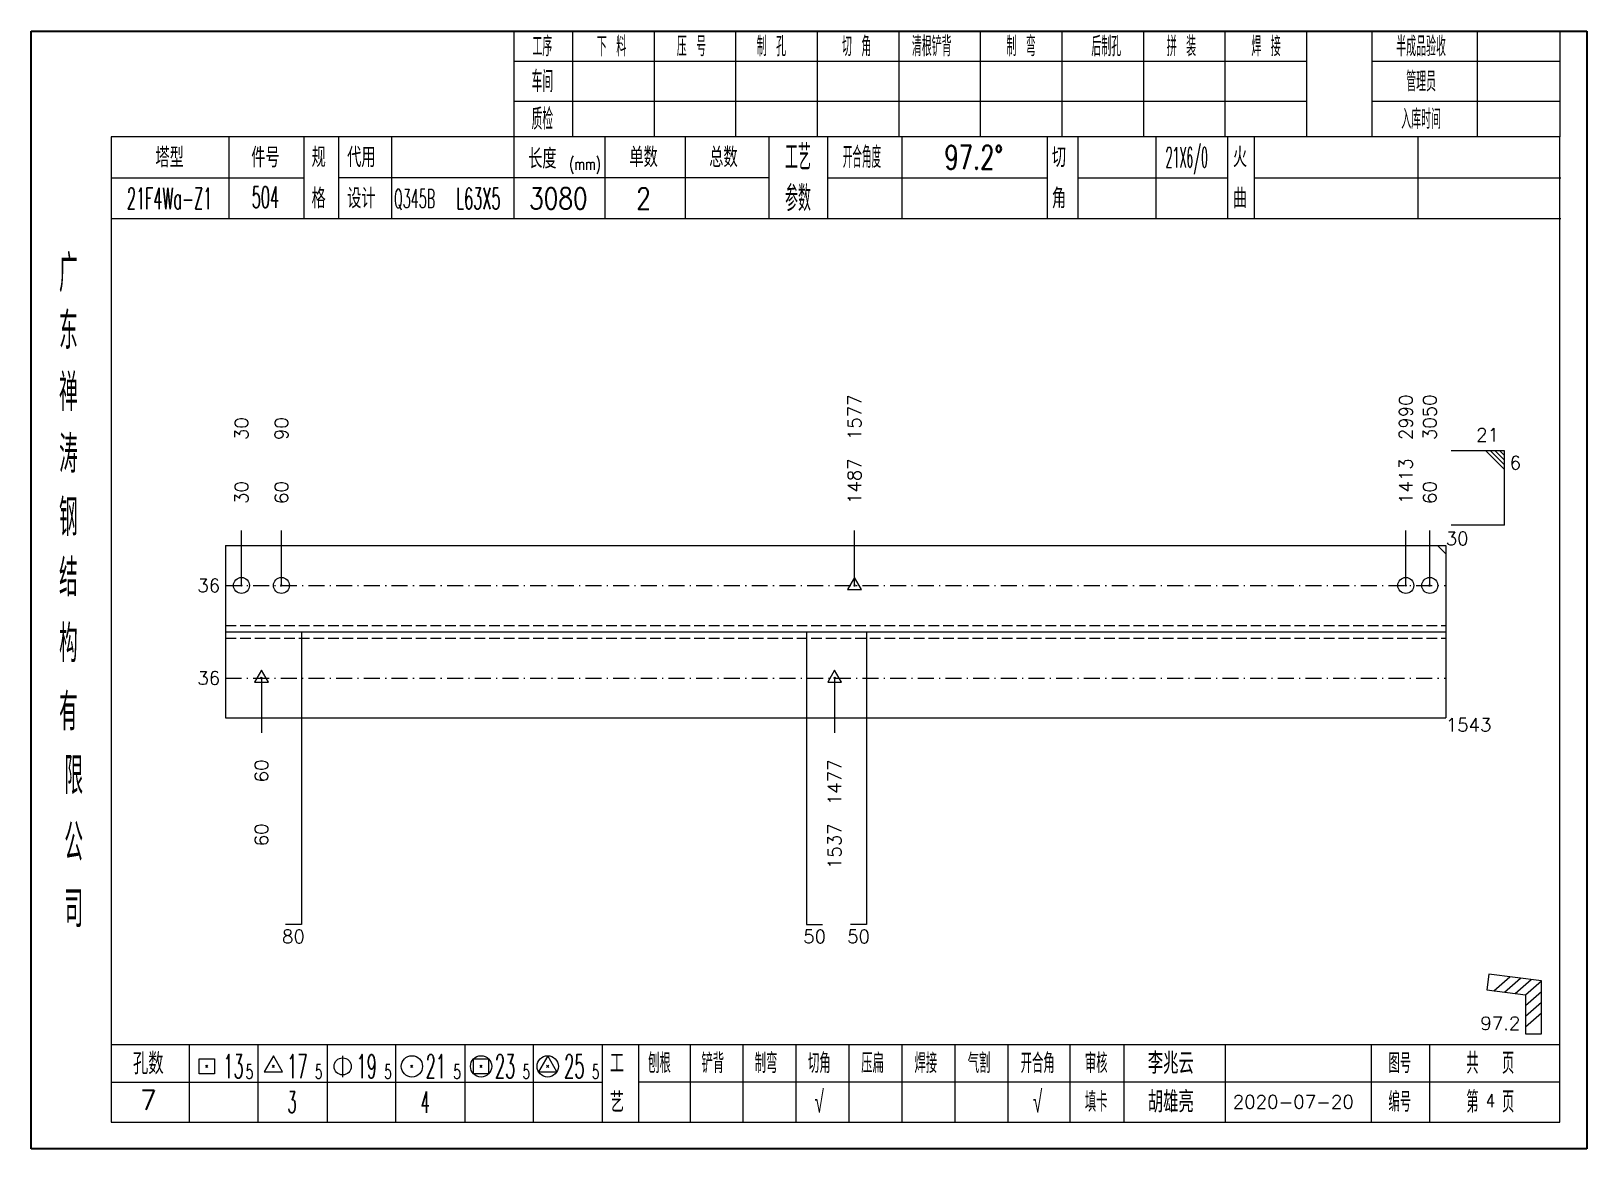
# Model space of a CAD drawing. Extents: x 1310 to 15542, y -76 to 8381.
# Drawn here: x 2452.8 to 2744.9, y 2953.8 to 3163.8 of the extents above; entities that cross this region are included whole.
import ezdxf
from ezdxf.enums import TextEntityAlignment as Align

# ---------------------------------------------------------------- set-up
doc = ezdxf.new("R2010")
doc.units = 0
doc.header["$MEASUREMENT"] = 0
doc.linetypes.add('一点画线', pattern=[5.2, 3, -1, 0.2, -1])
doc.linetypes.add('虚线', pattern=[2.75, 2, -0.75])
doc.layers.get('0').update_dxf_attribs({"linetype": 'CONTINUOUS', "lineweight": 25})
for name, color, linetype, lineweight in [('1', 7, 'CONTINUOUS', 25), ('2', 7, 'CONTINUOUS', 25), ('4', 7, 'CONTINUOUS', 25), ('5', 7, 'CONTINUOUS', 25)]:
    doc.layers.add(name, color=color, linetype=linetype, lineweight=lineweight)
doc.styles.get("Standard").update_dxf_attribs({"font": 'simplex.shx', "width": 0.7, "height": 3, "bigfont": 'gbhzfs.shx'})

msp = doc.modelspace()

# ---------------------------------------------------------------- texts
at = {"color": 7, "linetype": 'Continuous', "lineweight": 13}
for s, p in [('1577', (2607.434, 3086.944)), ('2990', (2710.942, 3086.944)), ('3050', (2715.442, 3086.944)), ('30', (2492.312, 3086.944)), ('90', (2499.812, 3086.944))]:
    msp.add_text(s, height=2.5, rotation=90, dxfattribs=at).set_placement(p, align=Align.MIDDLE_LEFT)
msp.add_text('21', height=2.5, dxfattribs=at).set_placement((2728.442, 3085.944), align=Align.BOTTOM_RIGHT)
at = {"color": 8, "linetype": 'Continuous', "lineweight": 9}
for s, p in [('1487', (2607.434, 3074.944)), ('1413', (2710.942, 3074.944)), ('30', (2492.312, 3074.944)), ('60', (2499.812, 3074.944)), ('60', (2715.442, 3074.944))]:
    msp.add_text(s, height=2.5, rotation=90, dxfattribs=at).set_placement(p, align=Align.MIDDLE_LEFT)
at = {"color": 7, "linetype": 'Continuous', "lineweight": 13}
msp.add_text('6', height=2.5, dxfattribs=at).set_placement((2730.442, 3083.944), align=Align.TOP_LEFT)
msp.add_text('30', height=2.5, dxfattribs=at).set_placement((2718.442, 3068.444), align=Align.MIDDLE_LEFT)
for p in [(2488.312, 3059.635), (2488.312, 3042.254)]:
    msp.add_text('36', height=2.5, dxfattribs=at).set_placement(p, align=Align.MIDDLE_RIGHT)
at = {"layer": '1', "color": 7, "linetype": 'Continuous', "lineweight": 13}
msp.add_text('1543', height=2.5, dxfattribs=at).set_placement((2718.442, 3033.444), align=Align.MIDDLE_LEFT)
at = {"layer": '1', "color": 8, "linetype": 'Continuous', "lineweight": 9}
for s, p in [('60', (2496.062, 3026.944)), ('1477', (2603.684, 3026.944))]:
    msp.add_text(s, height=2.5, rotation=90, dxfattribs=at).set_placement(p, align=Align.MIDDLE_RIGHT)
at = {"layer": '1', "color": 7, "linetype": 'Continuous', "lineweight": 13}
for s, p in [('60', (2496.062, 3014.944)), ('1537', (2603.684, 3014.944))]:
    msp.add_text(s, height=2.5, rotation=90, dxfattribs=at).set_placement(p, align=Align.MIDDLE_RIGHT)
at = {"layer": '2', "color": 7, "linetype": 'Continuous', "lineweight": 13}
for s, p in [('80', (2502.062, 2994.944)), ('50', (2599.934, 2994.944)), ('50', (2608.184, 2994.944))]:
    msp.add_text(s, height=2.5, dxfattribs=at).set_placement(p, align=Align.TOP_CENTER)
msp.add_text('97.2', height=2.5, dxfattribs=at).set_placement((2732.442, 2975.385), align=Align.BOTTOM_RIGHT)
at = {"layer": '4', "color": 1, "linetype": 'Continuous', "lineweight": 25}
for s, height, width, p in [('工序', 3.7, 0.7, (2548.812, 3160.901)), ('下 料', 3.7, 0.7, (2561.812, 3160.901)), ('压 号', 3.7, 0.7, (2576.812, 3160.901)), ('制 孔', 3.7, 0.7, (2591.812, 3160.901)), ('切 角', 3.7, 0.7, (2607.812, 3160.901)), ('清根铲背 ', 3.7, 0.7, (2622.812, 3160.901)), (' 制 弯', 3.7, 0.7, (2637.812, 3160.901)), (' 后制孔', 3.7, 0.7, (2653.812, 3160.901)), ('拼 装', 3.7, 0.7, (2668.812, 3160.901)), (' 焊 接', 3.7, 0.7, (2683.812, 3160.901)), ('半成品验收', 3.7, 0.7, (2713.812, 3160.901)), ('车间', 4, 0.7, (2548.812, 3154.301)), ('管理员', 3.7, 0.7, (2713.812, 3154.301)), ('质检', 4, 0.7, (2548.812, 3147.241)), ('入库时间', 3.7, 0.7, (2713.812, 3147.241)), ('工艺', 4.8, 0.7, (2596.812, 3140.061)), ('开合角度', 4, 0.6, (2608.812, 3140.061)), ('97.2%%d', 4.47, 0.7, (2629.812, 3140.061)), ('21X6/0', 3.8, 0.4, (2669.812, 3140.061)), ('(mm)', 2.24, 0.7, (2556.812, 3138.801)), ('504', 4, 0.5, (2496.812, 3132.571)), ('参数', 4.8, 0.7, (2596.812, 3132.351)), ('21F4Wa-Z1', 4, 0.5, (2478.812, 3132.321)), ('Q345B', 3.5, 0.5, (2524.812, 3132.301)), ('L63X5', 4, 0.5, (2536.812, 3132.301)), ('3080', 4, 0.8, (2551.812, 3132.351)), ('2', 4, 0.8, (2567.812, 3132.351)), ('广', 6.96, 0.7, (2459.812, 3118.271)), ('东', 6.96, 0.7, (2459.812, 3107.481)), ('禅', 6.96, 0.7, (2459.812, 3095.891)), ('涛', 6.96, 0.7, (2459.812, 3084.291)), ('钢', 6.96, 0.7, (2459.812, 3072.401)), ('结', 6.96, 0.7, (2459.812, 3061.091)), ('构', 6.96, 0.7, (2459.812, 3048.711)), ('有', 6.96, 0.7, (2459.812, 3035.901)), ('限', 6.96, 0.7, (2460.812, 3023.901)), ('公', 6.96, 0.7, (2460.812, 3011.361)), ('司', 6.96, 0.7, (2460.812, 2998.881)), ('13', 4.47, 0.5, (2490.812, 2969.301)), ('17', 4.47, 0.5, (2502.812, 2969.301)), ('19', 4.47, 0.5, (2515.812, 2969.301)), ('21', 4.47, 0.5, (2528.812, 2969.301)), ('23', 4.47, 0.5, (2541.812, 2969.301)), ('25', 4.47, 0.5, (2554.812, 2969.301)), ('刨根', 3.7, 0.8, (2570.812, 2969.901)), ('铲背', 3.7, 0.8, (2580.812, 2969.901)), ('制弯', 3.7, 0.8, (2590.812, 2969.901)), ('切角', 3.7, 0.8, (2600.812, 2969.901)), ('压扁', 3.7, 0.8, (2610.812, 2969.901)), ('焊接', 3.7, 0.8, (2620.812, 2969.901)), ('气割', 3.7, 0.8, (2630.812, 2969.901)), ('开合角', 3.7, 0.8, (2641.812, 2969.901)), ('审核', 3.7, 0.8, (2652.812, 2969.901)), ('图号', 3.7, 0.8, (2709.812, 2969.901)), ('共  页', 4, 0.8, (2726.812, 2969.901)), ('5', 2.68, 0.6, (2493.812, 2968.301)), ('5', 2.68, 0.6, (2506.812, 2968.301)), ('5', 2.68, 0.6, (2519.812, 2968.301)), ('5', 2.68, 0.6, (2532.812, 2968.301)), ('5', 2.68, 0.6, (2545.812, 2968.301)), ('5', 2.68, 0.6, (2558.812, 2968.301)), ('√', 4, 0.6, (2600.812, 2962.631)), ('√', 4, 0.6, (2641.812, 2962.631)), ('3', 4, 0.5, (2501.812, 2962.551)), ('4', 4, 0.5, (2526.812, 2962.551)), ('填卡', 3.7, 0.8, (2652.812, 2962.631)), ('编号', 3.7, 0.8, (2709.812, 2962.631)), ('第  页', 4, 0.8, (2726.812, 2962.631))]:
    msp.add_text(s, height=height, dxfattribs=dict(at, width=width)).set_placement(p, align=Align.MIDDLE_CENTER)
for s, height, p in [('塔型', 3.7, (2478.812, 3140.031)), ('件号', 3.7, (2496.812, 3140.031)), ('规', 3.7, (2506.812, 3140.061)), ('代用', 3.7, (2514.812, 3140.061)), ('长度', 3.7, (2548.812, 3139.801)), ('单数', 3.7, (2567.812, 3140.061)), ('总数', 3.7, (2582.812, 3140.061)), ('切', 3.7, (2645.812, 3140.061)), ('火', 3.7, (2679.812, 3140.061)), ('格', 3.7, (2506.812, 3132.351)), ('设计', 3.7, (2514.812, 3132.351)), ('角', 3.7, (2645.812, 3132.351)), ('曲', 3.7, (2679.812, 3132.351)), ('孔数', 4, (2474.812, 2969.821)), ('工', 3.7, (2562.812, 2969.901)), ('李兆云', 4, (2666.812, 2969.901)), ('7', 3.7, (2474.812, 2962.991)), ('艺', 3.7, (2562.812, 2962.551)), ('胡雄亮', 4, (2666.812, 2962.631)), ('2020-07-20', 2.5, (2689.812, 2962.631))]:
    msp.add_text(s, height=height, dxfattribs=at).set_placement(p, align=Align.MIDDLE_CENTER)
at = {"layer": '4', "color": 6, "linetype": 'Continuous', "lineweight": 25, "width": 0.8}
msp.add_text('4', height=2.5, dxfattribs=at).set_placement((2726.837, 2962.859), align=Align.MIDDLE_CENTER)

# ---------------------------------------------------------------- blocks, each defined once
blk = doc.blocks.new('孔21.5')
at = {"layer": '5', "color": 7, "linetype": 'Continuous', "lineweight": 13}
for p, q in [((-0.1, -0.1), (0.1, 0.1)), ((0.1, -0.1), (-0.1, 0.1))]:
    blk.add_line(p, q, dxfattribs=at)
blk.add_circle((0, 0), 1, dxfattribs=at)
blk = doc.blocks.new('孔17.5')
at = {"layer": '5', "color": 7, "linetype": 'Continuous', "lineweight": 13}
for p, q in [((0, 1), (-0.866, -0.5)), ((-0.1, -0.1), (0.1, 0.1)), ((0.1, -0.1), (-0.1, 0.1)), ((0.866, -0.5), (0, 1)), ((-0.866, -0.5), (0.866, -0.5))]:
    blk.add_line(p, q, dxfattribs=at)
blk = doc.blocks.new('CTJGK')
at = {"color": 6, "linetype": 'Continuous'}
for p, q in [((0, 209.97), (292.13, 209.97)), ((0, 0), (0, 209.97)), ((292.13, 209.97), (292.13, 0)), ((292.13, 0), (0, 0))]:
    blk.add_line(p, q, dxfattribs=at)

# ---------------------------------------------------------------- linework, layer by layer
at = {"color": 7, "linetype": 'Continuous', "lineweight": 13}
for p, q in [((2729.442, 3084.944), (2719.442, 3084.944)), ((2725.942, 3084.944), (2729.442, 3081.444)), ((2726.817, 3084.944), (2729.442, 3082.319)), ((2727.692, 3084.944), (2729.442, 3083.194)), ((2728.567, 3084.944), (2729.442, 3084.069)), ((2729.442, 3070.944), (2729.442, 3084.944)), ((2729.442, 3070.944), (2719.442, 3070.944)), ((2492.312, 3059.635), (2492.312, 3069.944)), ((2499.812, 3059.635), (2499.812, 3069.944)), ((2607.434, 3059.635), (2607.434, 3069.944)), ((2710.942, 3059.635), (2710.942, 3069.944)), ((2715.442, 3059.635), (2715.442, 3069.944)), ((2718.442, 3065.593), (2716.879, 3067.135)), ((2496.062, 3042.254), (2496.062, 3031.944)), ((2603.684, 3042.254), (2603.684, 3031.944))]:
    msp.add_line(p, q, dxfattribs=at)
at = {"color": 7, "linetype": 'Continuous', "lineweight": 18}
for p, q in [((2489.312, 3067.135), (2489.312, 3034.754)), ((2489.312, 3067.135), (2718.442, 3067.135)), ((2718.442, 3067.135), (2718.442, 3034.754)), ((2489.312, 3050.944), (2718.442, 3050.944))]:
    msp.add_line(p, q, dxfattribs=at)
at = {"color": 3, "linetype": '一点画线', "lineweight": 13}
for p, q in [((2489.312, 3059.635), (2718.442, 3059.635)), ((2489.312, 3042.254), (2718.442, 3042.254))]:
    msp.add_line(p, q, dxfattribs=at)
at = {"color": 1, "linetype": '虚线', "lineweight": 18}
for p, q in [((2489.312, 3052.135), (2718.442, 3052.135)), ((2489.312, 3049.754), (2718.442, 3049.754))]:
    msp.add_line(p, q, dxfattribs=at)
at = {"layer": '1', "color": 7, "linetype": 'Continuous', "lineweight": 18}
msp.add_line((2489.312, 3034.754), (2718.442, 3034.754), dxfattribs=at)
at = {"layer": '2', "color": 7, "linetype": 'Continuous', "lineweight": 13}
for p, q in [((2503.562, 3050.944), (2503.562, 2995.944)), ((2598.434, 3050.944), (2598.434, 2995.944)), ((2609.684, 3050.944), (2609.684, 2995.944)), ((2503.562, 2995.944), (2500.562, 2995.944)), ((2598.434, 2995.944), (2601.434, 2995.944)), ((2609.684, 2995.944), (2606.684, 2995.944)), ((2726.521, 2986.638), (2726.145, 2983.662)), ((2736.442, 2985.385), (2726.521, 2986.638)), ((2727.489, 2983.492), (2730.489, 2986.137)), ((2729.473, 2983.242), (2732.473, 2985.886)), ((2731.457, 2982.991), (2734.457, 2985.636)), ((2726.145, 2983.662), (2733.442, 2982.74)), ((2733.442, 2982.74), (2736.442, 2985.385)), ((2733.442, 2980.74), (2736.442, 2983.385)), ((2733.442, 2982.74), (2733.442, 2975.385)), ((2736.442, 2975.385), (2736.442, 2985.385)), ((2733.442, 2978.74), (2736.442, 2981.385)), ((2733.442, 2976.74), (2736.442, 2979.385)), ((2733.442, 2975.385), (2736.442, 2975.385))]:
    msp.add_line(p, q, dxfattribs=at)
at = {"layer": '4', "color": 1, "linetype": 'Continuous', "lineweight": 18}
for p, q in [((2452.812, 3163.771), (2452.812, 2953.801)), ((2744.942, 3163.771), (2452.812, 3163.771)), ((2543.442, 3163.771), (2543.442, 3143.931)), ((2554.472, 3163.771), (2554.472, 3143.911)), ((2569.782, 3163.771), (2569.782, 3143.911)), ((2585.102, 3163.771), (2585.102, 3143.911)), ((2600.412, 3163.771), (2600.412, 3143.911)), ((2615.722, 3163.771), (2615.722, 3143.911)), ((2631.032, 3163.771), (2631.032, 3143.911)), ((2646.352, 3163.771), (2646.352, 3143.911)), ((2661.662, 3163.771), (2661.662, 3143.911)), ((2676.972, 3163.771), (2676.972, 3143.911)), ((2692.282, 3163.771), (2692.282, 3143.931)), ((2692.282, 3163.771), (2692.282, 3143.911)), ((2704.562, 3163.771), (2704.562, 3143.911)), ((2724.312, 3163.771), (2724.312, 3143.911)), ((2739.892, 3163.771), (2739.892, 3143.911)), ((2744.942, 3133.971), (2744.942, 3163.771)), ((2692.282, 3158.041), (2543.442, 3158.041)), ((2739.892, 3158.041), (2704.562, 3158.041)), ((2692.282, 3150.561), (2543.442, 3150.561)), ((2739.892, 3150.561), (2704.562, 3150.561)), ((2467.822, 3143.911), (2467.822, 2958.851)), ((2739.892, 3143.911), (2467.822, 3143.911)), ((2489.942, 3143.921), (2489.942, 3128.501)), ((2504.092, 3128.501), (2504.092, 3143.911)), ((2510.592, 3128.501), (2510.592, 3143.911)), ((2520.462, 3143.911), (2520.462, 3128.501)), ((2543.442, 3143.931), (2543.442, 3128.501)), ((2560.562, 3143.911), (2560.562, 3128.501)), ((2575.612, 3143.911), (2575.612, 3128.501)), ((2591.312, 3143.911), (2591.312, 3128.501)), ((2602.372, 3143.911), (2602.372, 3128.501)), ((2616.322, 3143.911), (2616.322, 3128.501)), ((2643.622, 3143.911), (2643.622, 3128.501)), ((2649.382, 3143.911), (2649.382, 3128.501)), ((2664.002, 3143.911), (2664.002, 3128.501)), ((2677.462, 3143.911), (2677.462, 3128.501)), ((2682.452, 3143.911), (2682.452, 3128.501)), ((2713.192, 3143.911), (2713.192, 3128.501)), ((2739.892, 2958.851), (2739.892, 3143.911)), ((2504.092, 3136.151), (2467.822, 3136.151)), ((2591.312, 3136.201), (2510.592, 3136.201)), ((2602.372, 3136.201), (2643.622, 3136.201)), ((2649.382, 3136.201), (2677.462, 3136.201)), ((2682.452, 3136.201), (2740.072, 3136.201)), ((2744.942, 2953.801), (2744.942, 3133.971)), ((2740.072, 3128.501), (2467.822, 3128.501)), ((2467.822, 2973.381), (2739.892, 2973.381)), ((2482.512, 2973.381), (2482.512, 2958.851)), ((2495.442, 2958.851), (2495.442, 2973.381)), ((2508.372, 2973.381), (2508.372, 2958.851)), ((2521.292, 2958.851), (2521.292, 2973.381)), ((2534.222, 2973.381), (2534.222, 2958.851)), ((2547.152, 2958.851), (2547.152, 2973.381)), ((2560.072, 2958.851), (2560.072, 2973.381)), ((2566.942, 2958.851), (2566.942, 2973.381)), ((2576.602, 2958.851), (2576.602, 2973.381)), ((2586.542, 2958.851), (2586.542, 2973.381)), ((2596.482, 2958.851), (2596.482, 2973.381)), ((2606.432, 2958.851), (2606.432, 2973.381)), ((2616.372, 2958.851), (2616.372, 2973.381)), ((2626.312, 2958.851), (2626.312, 2973.381)), ((2636.262, 2958.851), (2636.262, 2973.381)), ((2647.902, 2958.851), (2647.902, 2973.381)), ((2658.052, 2958.851), (2658.052, 2973.381)), ((2677.112, 2958.851), (2677.112, 2973.381)), ((2704.492, 2958.851), (2704.492, 2973.381)), ((2715.452, 2958.851), (2715.452, 2973.381)), ((2560.072, 2966.251), (2467.822, 2966.251)), ((2566.902, 2966.411), (2739.892, 2966.411)), ((2467.822, 2958.851), (2739.892, 2958.851)), ((2452.812, 2953.801), (2744.942, 2953.801))]:
    msp.add_line(p, q, dxfattribs=at)
at = {"layer": '4', "color": 7, "linetype": 'Continuous', "lineweight": 13}
for p, q in [((2498.312, 2971.301), (2496.58, 2968.301)), ((2500.044, 2968.301), (2498.312, 2971.301)), ((2511.312, 2971.301), (2511.312, 2967.301)), ((2549.812, 2971.301), (2548.08, 2968.301)), ((2551.544, 2968.301), (2549.812, 2971.301)), ((2484.398, 2967.887), (2484.398, 2970.715)), ((2484.398, 2970.715), (2487.226, 2970.715)), ((2485.612, 2969.101), (2486.012, 2969.501)), ((2486.012, 2969.101), (2485.612, 2969.501)), ((2487.226, 2970.715), (2487.226, 2967.887)), ((2496.58, 2968.301), (2500.044, 2968.301)), ((2498.112, 2969.101), (2498.512, 2969.501)), ((2498.512, 2969.101), (2498.112, 2969.501)), ((2524.112, 2969.101), (2524.512, 2969.501)), ((2524.512, 2969.101), (2524.112, 2969.501)), ((2535.898, 2967.887), (2535.898, 2970.715)), ((2535.898, 2970.715), (2538.726, 2970.715)), ((2537.112, 2969.101), (2537.512, 2969.501)), ((2537.512, 2969.101), (2537.112, 2969.501)), ((2538.726, 2970.715), (2538.726, 2967.887)), ((2548.08, 2968.301), (2551.544, 2968.301)), ((2549.612, 2969.101), (2550.012, 2969.501)), ((2550.012, 2969.101), (2549.612, 2969.501)), ((2487.226, 2967.887), (2484.398, 2967.887)), ((2538.726, 2967.887), (2535.898, 2967.887))]:
    msp.add_line(p, q, dxfattribs=at)
for centre, radius in [((2524.312, 2969.301), 2), ((2537.312, 2969.301), 2), ((2549.812, 2969.301), 2), ((2511.312, 2969.301), 1.6)]:
    msp.add_circle(centre, radius, dxfattribs=at)

# ---------------------------------------------------------------- block references
at = {"color": 0, "linetype": 'Continuous'}
msp.add_blockref('CTJGK', (2452.812, 2953.801), dxfattribs=at)
at = {"color": 8, "linetype": 'Continuous', "lineweight": 9, "xscale": 1.5, "yscale": 1.5, "zscale": 1.5}
for name, p in [('孔21.5', (2492.312, 3059.635)), ('孔21.5', (2499.812, 3059.635)), ('孔17.5', (2607.434, 3059.635)), ('孔21.5', (2710.942, 3059.635)), ('孔21.5', (2715.442, 3059.635))]:
    msp.add_blockref(name, p, dxfattribs=at)
at = {"layer": '1', "color": 8, "linetype": 'Continuous', "lineweight": 9, "xscale": 1.5, "yscale": 1.5, "zscale": 1.5}
for p in [(2496.062, 3042.254), (2603.684, 3042.254)]:
    msp.add_blockref('孔17.5', p, dxfattribs=at)

msp.set_redraw_order([(e.dxf.handle, doc.entitydb.next_handle()) for e in msp.query("TEXT MTEXT ATTDEF DIMENSION ARC_DIMENSION")])  # texts and dimensions are drawn at this point

doc.saveas('drawing.dxf')
